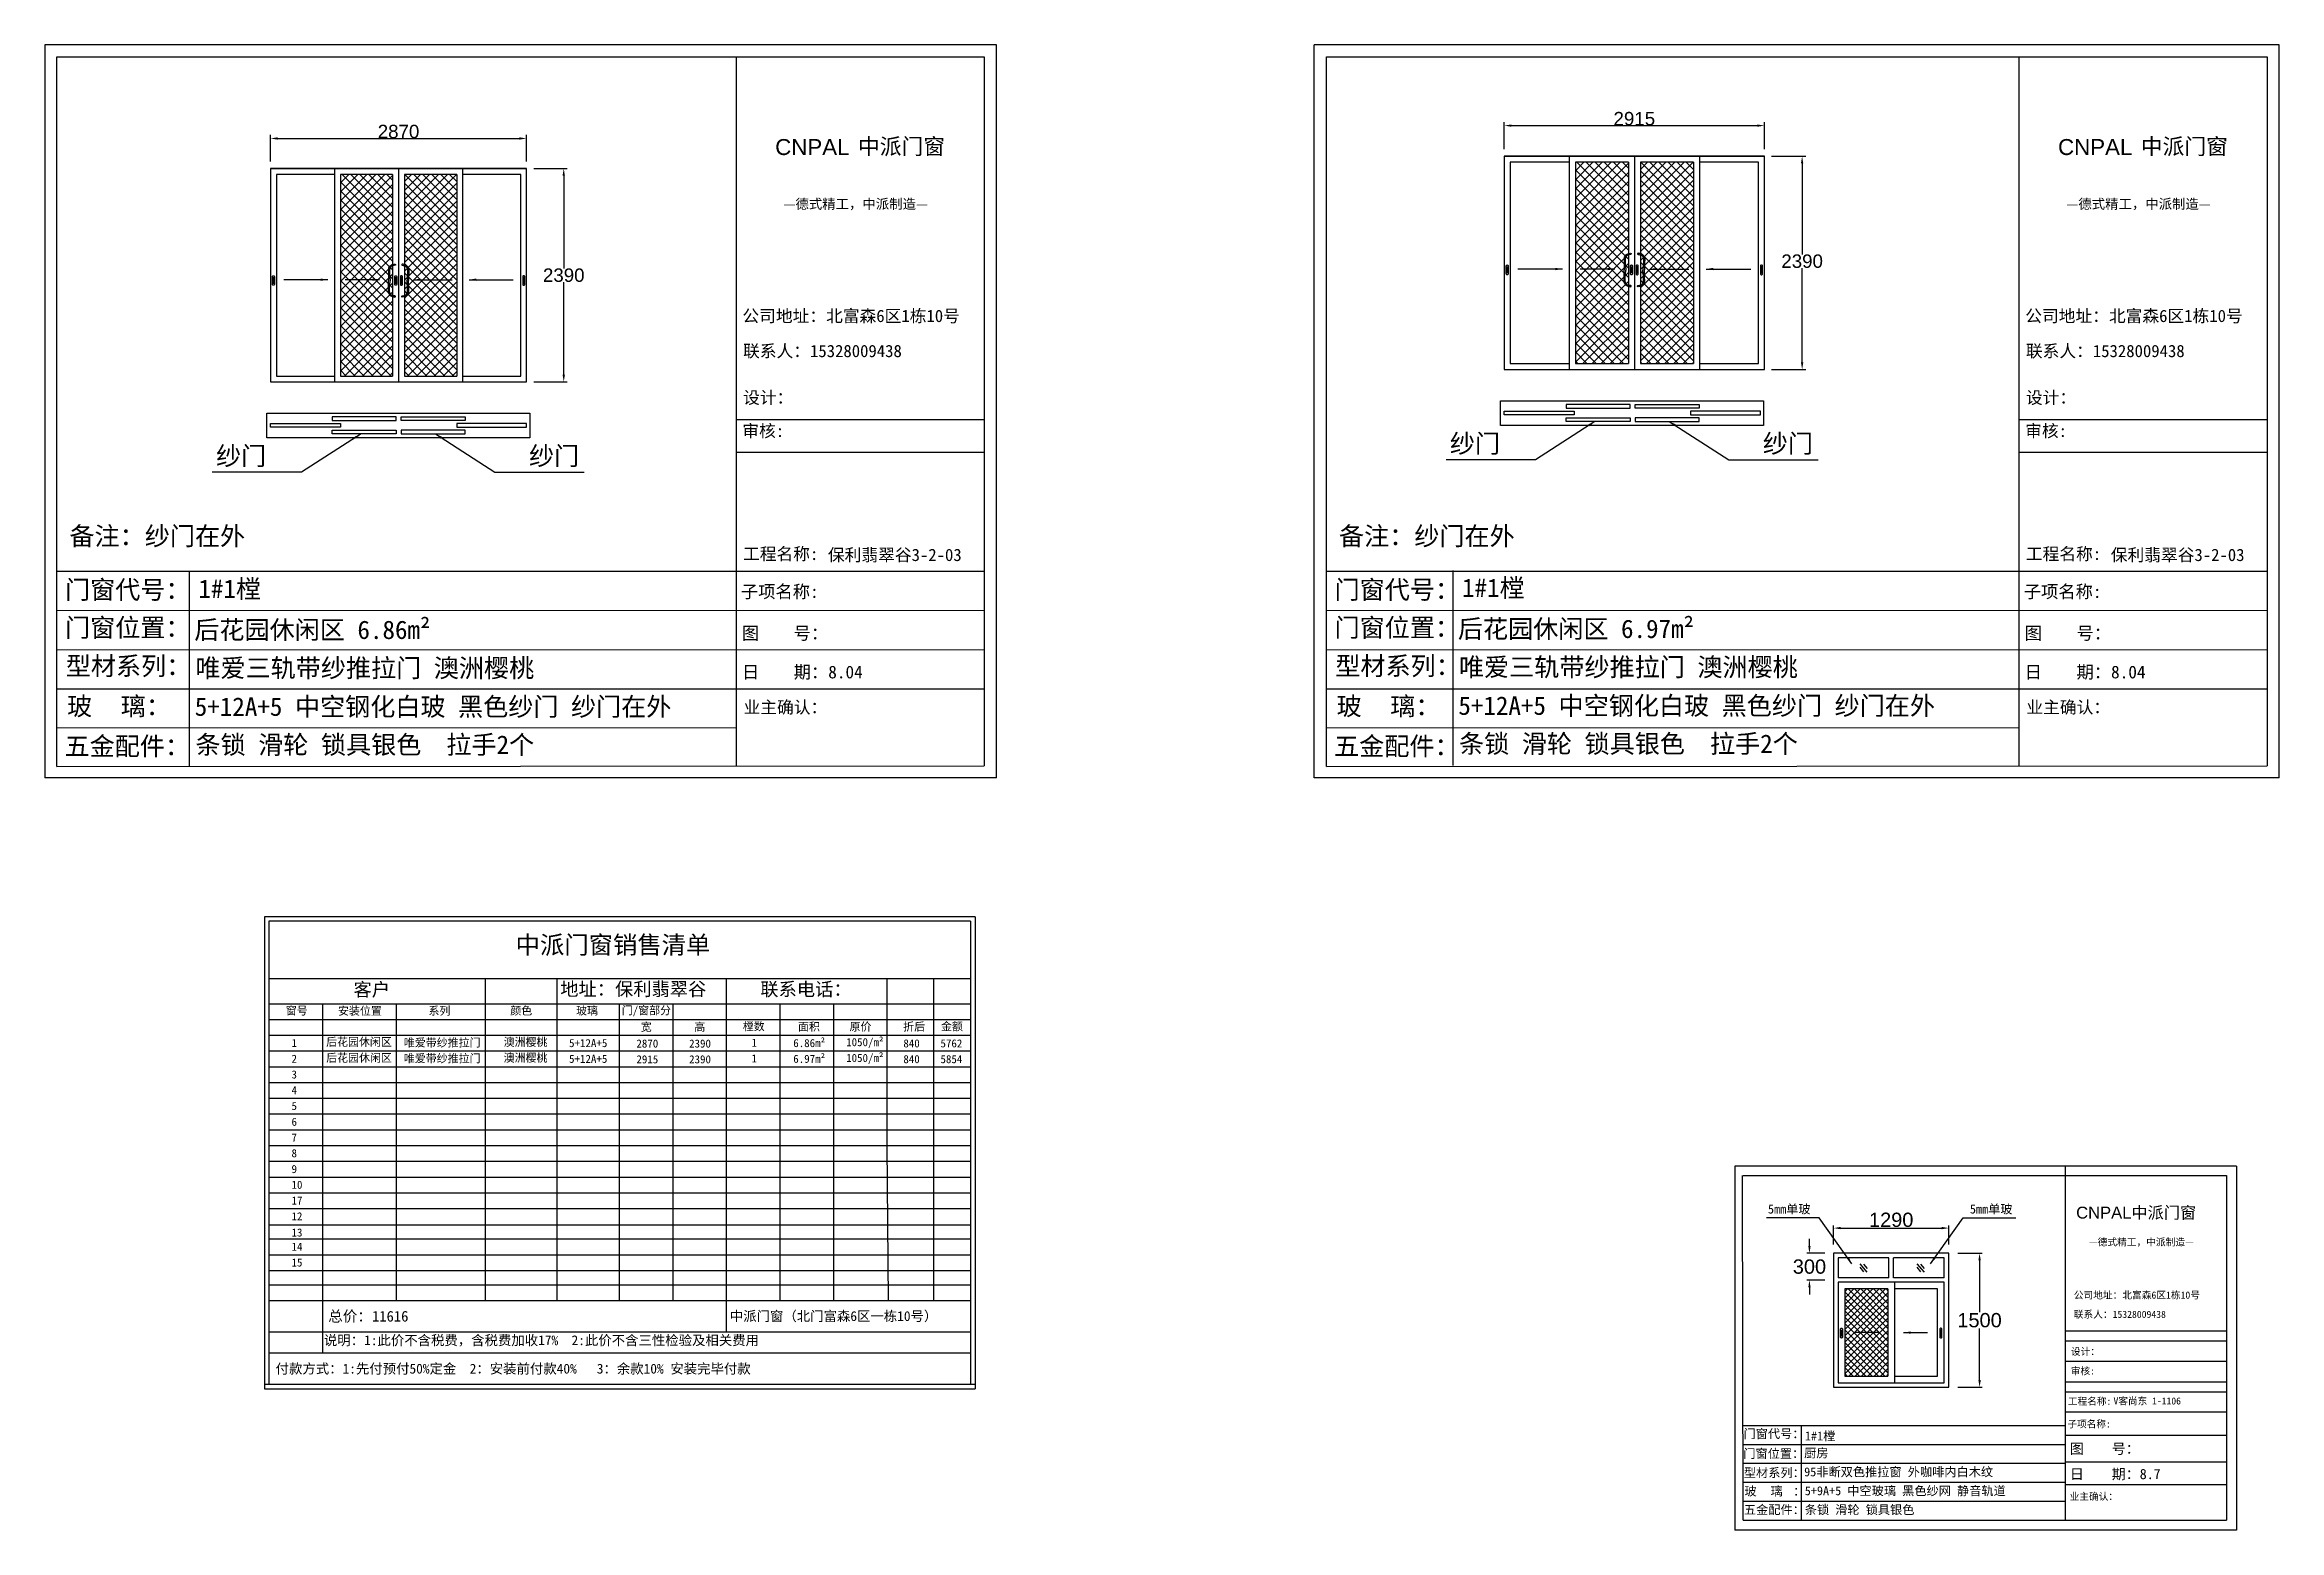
# Model space of a CAD drawing. Header units: inches. Extents: x -138455 to 599497, y -747149 to 13167.
# Drawn here: x 451508 to 476545, y -275438 to -258799 of the extents above; entities that cross this region are included whole.
import ezdxf

# ---------------------------------------------------------------- set-up
doc = ezdxf.new("R2010")
doc.units = ezdxf.units.IN
doc.header["$MEASUREMENT"] = 0
doc.header["$PDMODE"] = 35
doc.header["$PDSIZE"] = -3
doc.layers.add('0 @ 1', color=7, linetype='Continuous')
doc.styles.add('Annotative', font='arialbd.ttf')
doc.styles.add('MtXpl_', font='')
doc.styles.add('MtXpl__1', font='')
doc.styles.get("Standard").update_dxf_attribs({"font": 'arial.ttf'})
doc.styles.get('MtXpl_').set_extended_font_data('SimSun')
doc.styles.get('MtXpl__1').set_extended_font_data('SimSun', bold=True)
doc.dimstyles.get("Standard").update_dxf_attribs({"dimtxt": 80, "dimasz": 70, "dimexe": 40, "dimexo": 80, "dimgap": 0, "dimtad": 1, "dimtih": 1, "dimtoh": 1, "dimdec": 0, "dimzin": 0, "dimdsep": 46, "dimtxsty": 'Standard', "dimcen": 0.09, "dimadec": 0, "dimazin": 0, "dimtfac": 1, "dimtdec": 0, "dimtofl": 0, "dimtmove": 0, "dimatfit": 3, "dimfxl": 0, "dimtolj": 1, "dimtzin": 0, "dimarcsym": 0})
pattern_1 = [(45, (338187.57, -143299.034), (-50.232586, 50.232586), []), (135, (338187.57, -143299.034), (-50.232586, -50.232586), [])]
pattern_2 = [(45, (350194.75, -141327.475), (-51.020205, 51.020205), []), (135, (350194.75, -141327.475), (-51.020205, -51.020205), [])]

msp = doc.modelspace()

# ---------------------------------------------------------------- texts
for height, p in [(178.72, (459693, -260034.3)), (178.72, (474066.2, -260034.3)), (132.94, (474269.1, -271946))]:
    msp.add_text('CNPAL', height=height).set_placement(p)
for s, height, style, p in [('中派门窗', 178.72, 'MtXpl_', (460621, -260027)), ('中派门窗', 178.72, 'MtXpl_', (474994.1, -260027)), ('—德式精工，中派制造—', 109.979, 'MtXpl_', (459786.5, -260636.8)), ('—德式精工，中派制造—', 109.979, 'MtXpl_', (474159.7, -260636.8)), ('公司地址：北富森6区1栋10号', 137.473, 'MtXpl_', (459325.7, -261905)), ('公司地址：北富森6区1栋10号', 137.473, 'MtXpl_', (473698.8, -261905)), ('联系人：15328009438', 137.473, 'MtXpl_', (459333.2, -262298)), ('联系人：15328009438', 137.473, 'MtXpl_', (473706.3, -262298)), ('设计：', 137.47, 'MtXpl_', (459333.4, -262819.7)), ('设计：', 137.47, 'MtXpl_', (473706.5, -262819.7)), ('审核:', 137.47, 'MtXpl_', (459324.6, -263192.4)), ('审核:', 137.47, 'MtXpl_', (473697.7, -263192.4)), ('工程名称:', 137.47, 'MtXpl_', (459332.7, -264570.1)), ('保利翡翠谷3-2-03', 137.473, 'MtXpl_', (460283.8, -264581.9)), ('工程名称:', 137.47, 'MtXpl_', (473705.8, -264570)), ('保利翡翠谷3-2-03', 137.473, 'MtXpl_', (474656.9, -264581.8)), ('子项名称:', 142.06, 'MtXpl_', (459308.8, -264994.9)), ('子项名称:', 142.06, 'MtXpl_', (473681.9, -264994.8)), ('图    号：', 142.06, 'MtXpl_', (459319, -265460.8)), ('图    号：', 142.06, 'MtXpl_', (473692.1, -265460.7)), ('日    期：8.04', 142.058, 'MtXpl_', (459319.5, -265896)), ('日    期：8.04', 142.058, 'MtXpl_', (473692.6, -265895.8)), ('业主确认：', 137.47, 'MtXpl_', (459338.5, -266287.8)), ('业主确认：', 137.47, 'MtXpl_', (473711.7, -266287.7)), ('5mm单玻', 100.15, 'MtXpl__1', (470816.4, -271889.6)), ('5mm单玻', 100.15, 'MtXpl__1', (473078.8, -271889.6)), ('中派门窗', 132.94, 'MtXpl_', (474888.4, -271946)), ('—德式精工，中派制造—', 79.764, 'MtXpl_', (474413.2, -272248.7)), ('公司地址：北富森6区1栋10号', 79.764, 'MtXpl_', (474242.7, -272843.3)), ('联系人：15328009438', 79.764, 'MtXpl_', (474242.7, -273058.5)), ('设计：', 79.27, 'MtXpl_', (474210.7, -273475.2)), ('审核:', 79.27, 'MtXpl_', (474209.2, -273692.5)), ('工程名称:', 79.27, 'MtXpl_', (474176.9, -274031.9)), ('V客尚东 1-1106 ', 79.27, 'MtXpl_', (474687.6, -274028.5)), ('1#1樘', 100.15, 'MtXpl__1', (471229.9, -274431.7)), ('子项名称:', 79.27, 'MtXpl_', (474170.9, -274286.2)), ('厨房', 100.15, 'MtXpl__1', (471221.7, -274621.1)), ('图    号：', 114.86, 'MtXpl_', (474199.1, -274580.9)), ('95非断双色推拉窗 外咖啡内白木纹', 100.148, 'MtXpl__1', (471221.7, -274833)), ('日    期：8.7', 114.86, 'MtXpl_', (474199.1, -274864.5)), ('5+9A+5 中空玻璃 黑色纱网 静音轨道', 100.148, 'MtXpl__1', (471228.3, -275044.8)), ('条锁 滑轮 锁具银色 ', 100.148, 'MtXpl__1', (471228.3, -275256.7)), ('业主确认：', 79.27, 'MtXpl_', (474196.7, -275098.5))]:
    msp.add_text(s, height=height, dxfattribs=dict(style=style)).set_placement(p)
at = {"layer": '0 @ 1', "style": 'Annotative'}
for s, height, p in [('纱门', 206.21, (467251.9, -263368.6)), ('纱门', 206.21, (470758.2, -263368.6)), ('纱门', 206.21, (453428.3, -263507.4)), ('纱门', 206.21, (456934.6, -263507.4)), ('备注：纱门在外 ', 206.21, (451785.8, -264404.9)), ('备注：纱门在外 ', 206.21, (466009.9, -264404.8)), ('门窗代号：', 206.21, (451736, -265005.9)), ('门窗代号：', 206.21, (465960.2, -265005.7)), ('门窗位置：', 206.21, (451736, -265430.7)), ('门窗位置：', 206.21, (465960.2, -265430.5)), ('型材系列：', 206.21, (451744.7, -265859.8)), ('型材系列：', 206.21, (465968.8, -265859.7)), ('玻    璃：', 206.21, (451759.1, -266309.8)), ('玻    璃：', 206.21, (465983.2, -266309.7)), ('五金配件：', 206.21, (451730.9, -266758.1)), ('五金配件：', 206.21, (465955.1, -266758)), ('门窗代号：', 100.15, (470542.3, -274406.2)), ('门窗位置：', 100.15, (470540.1, -274627.9)), ('型材系列：', 100.15, (470546.4, -274842.2)), ('五金配件：', 100.15, (470546.6, -275256.3)), ('玻    璃   ：', 100.15, (470552.9, -275049.1))]:
    msp.add_text(s, height=height, dxfattribs=at).set_placement(p)
at = {"layer": '0 @ 1', "attachment_point": 1, "style": 'Annotative'}
for s, width, insert, char_height in [('{\\fSimSun|b1|i0|c134|p2;1#1樘}', 4396.385, (453230.5, -264789.3), 206.21), ('{\\fSimSun|b1|i0|c134|p2;1#1樘}', 4396.385, (467388.1, -264778.5), 206.21), ('{\\fSimSun|b1|i0|c134|p2;后花园休闲区 6.86m²   }', 4396.385, (453184.4, -265248.7), 206.21), ('{\\fSimSun|b1|i0|c134|p2;后花园休闲区 6.97m²   }', 4396.385, (467342, -265237.9), 206.21), ('{\\fSimSun|b1|i0|c134|p2;唯爱三轨带纱推拉门 澳洲樱桃}', 4396.385, (467353.9, -265666), 206.21), ('{\\fSimSun|b1|i0|c134|p2;唯爱三轨带纱推拉门 澳洲樱桃}', 4396.385, (453196.3, -265676.9), 206.21), ('{\\fSimSun|b1|i0|c134|p2;5+12A+5 中空钢化白玻 黑色纱门 纱门在外}', 5972.399, (453189.8, -266109.4), 206.21), ('{\\fSimSun|b1|i0|c134|p2;5+12A+5 中空钢化白玻 黑色纱门 纱门在外}', 5972.399, (467347.3, -266098.5), 206.21), ('{\\fSimSun|b1|i0|c134|p2;条锁 滑轮 锁具银色  拉手2个}', 5156.596, (453197.7, -266535.4), 206.21), ('{\\fSimSun|b1|i0|c134|p2;条锁 滑轮 锁具银色  拉手2个}', 5156.596, (467355.3, -266524.6), 206.21), ('{\\fSimSun|b1|i0|c134|p2;中派门窗销售清单}', 2802.276, (456784.8, -268780.6), 200), ('{\\fSimSun|b1|i0|c134|p2;客户}', 485.592, (454968.5, -269306.1), 150), ('{\\fSimSun|b1|i0|c134|p2;地址：保利翡翠谷}', 2494.688, (457284.8, -269300.2), 150), ('{\\fSimSun|b1|i0|c134|p2;联系电话：}', 1409.924, (459526.5, -269302), 150), ('{\\fSimSun|b1|i0|c134|p2;窗号}', 485.592, (454209.5, -269572.3), 90), ('{\\fSimSun|b1|i0|c134|p2;安装位置}', 706.927, (454794.4, -269575.5), 90), ('{\\fSimSun|b1|i0|c134|p2;系列}', 485.592, (455808.7, -269574.5), 90), ('{\\fSimSun|b1|i0|c134|p2;颜色}', 485.592, (456724.7, -269572.5), 90), ('{\\fSimSun|b1|i0|c134|p2;玻璃}', 485.592, (457462.1, -269572.5), 90), ('{\\fSimSun|b1|i0|c134|p2;门/窗部分}', 603.897, (457974, -269569.6), 90), ('{\\fSimSun|b1|i0|c134|p2;宽}', 603.897, (458186.9, -269755.2), 90), ('{\\fSimSun|b1|i0|c134|p2;高}', 603.897, (458786.9, -269755.2), 90), ('{\\fSimSun|b1|i0|c134|p2;樘数}', 603.897, (459330.2, -269748.2), 90), ('{\\fSimSun|b1|i0|c134|p2;面积}', 603.897, (459948.7, -269752), 90), ('{\\fSimSun|b1|i0|c134|p2;原价}', 603.897, (460526.4, -269752), 90), ('{\\fSimSun|b1|i0|c134|p2;折后}', 603.897, (461126.4, -269752), 90), ('{\\fSimSun|b1|i0|c134|p2;金额}', 603.897, (461551.1, -269749.2), 90), ('{\\fSimSun|b1|i0|c134|p2;2}', 485.592, (454273.9, -270111), 90), ('{\\fSimSun|b1|i0|c134|p2;1}', 485.592, (454273.9, -269934.5), 90), ('{\\fSimSun|b1|i0|c134|p2;后花园休闲区}', 921.091, (454661.6, -269922.8), 90), ('{\\fSimSun|b1|i0|c134|p2;后花园休闲区}', 921.091, (454662.1, -270101.8), 90), ('{\\fSimSun|b1|i0|c134|p2;唯爱带纱推拉门}', 921.091, (455532.3, -269930.7), 90), ('{\\fSimSun|b1|i0|c134|p2;唯爱带纱推拉门}', 921.091, (455532.3, -270107.2), 90), ('{\\fSimSun|b1|i0|c134|p2;澳洲樱桃}', 840.838, (456650.4, -269923.8), 90), ('{\\fSimSun|b1|i0|c134|p2;澳洲樱桃}', 840.838, (456650.4, -270100.3), 90), ('{\\fSimSun|b1|i0|c134|p2;5+12A+5}', 753.781, (457383.7, -269935.7), 90), ('{\\fSimSun|b1|i0|c134|p2;5+12A+5}', 753.781, (457383.7, -270112.1), 90), ('{\\fSimSun|b1|i0|c134|p2;2870}', 753.781, (458138.1, -269940.9), 90), ('{\\fSimSun|b1|i0|c134|p2;2915}', 753.781, (458138.1, -270117.4), 90), ('{\\fSimSun|b1|i0|c134|p2;2390}', 753.781, (458728.5, -269941.1), 90), ('{\\fSimSun|b1|i0|c134|p2;2390}', 753.781, (458728.5, -270117.6), 90), ('{\\fSimSun|b1|i0|c134|p2;1}', 753.781, (459427.7, -269931.1), 90), ('{\\fSimSun|b1|i0|c134|p2;1}', 753.781, (459427.7, -270107.5), 90), ('{\\fSimSun|b1|i0|c134|p2;6.86m²}', 753.781, (459895.6, -269935.7), 90), ('{\\fSimSun|b1|i0|c134|p2;6.97m²}', 753.781, (459895.6, -270112.2), 90), ('{\\fSimSun|b1|i0|c134|p2;1050/m²}', 753.781, (460488.2, -269925.5), 90), ('{\\fSimSun|b1|i0|c134|p2;1050/m²}', 753.781, (460488.2, -270102), 90), ('{\\fSimSun|b1|i0|c134|p2;840}', 753.781, (461129, -269939.1), 90), ('{\\fSimSun|b1|i0|c134|p2;840}', 753.781, (461129, -270115.6), 90), ('{\\fSimSun|b1|i0|c134|p2;5762}', 753.781, (461545, -269939.1), 90), ('{\\fSimSun|b1|i0|c134|p2;5854}', 753.781, (461545, -270115.6), 90), ('{\\fSimSun|b1|i0|c134|p2;3}', 485.592, (454273.9, -270287.5), 90), ('{\\fSimSun|b1|i0|c134|p2;4}', 485.592, (454273.9, -270464), 90), ('{\\fSimSun|b1|i0|c134|p2;5}', 485.592, (454273.9, -270640.4), 90), ('{\\fSimSun|b1|i0|c134|p2;6}', 485.592, (454273.9, -270816.9), 90), ('{\\fSimSun|b1|i0|c134|p2;7}', 485.592, (454273.9, -270993.4), 90), ('{\\fSimSun|b1|i0|c134|p2;8}', 485.592, (454273.9, -271169.8), 90), ('{\\fSimSun|b1|i0|c134|p2;9}', 485.592, (454273.9, -271346.3), 90), ('{\\fSimSun|b1|i0|c134|p2;10}', 485.592, (454273.9, -271522.8), 90), ('{\\fSimSun|b1|i0|c134|p2;17}', 485.592, (454273.9, -271699.3), 90), ('{\\fSimSun|b1|i0|c134|p2;12}', 485.592, (454273.9, -271875.7), 90), ('{\\fSimSun|b1|i0|c134|p2;13}', 485.592, (454273.9, -272057.5), 90), ('{\\fSimSun|b1|i0|c134|p2;14}', 485.592, (454273.9, -272216.6), 90), ('{\\fSimSun|b1|i0|c134|p2;15}', 485.592, (454273.9, -272393.1), 90), ('{\\fSimSun|b1|i0|c134|p2;总价：11616}', 2423.77, (454684.6, -272979.9), 120), ('{\\fSimSun|b1|i0|c134|p2;中派门窗（北门富森6区一栋10号）}', 2734.804, (459184.9, -272983.6), 110), ('{\\fSimSun|b1|i0|c134|p2;说明：1:此价不含税费，含税费加收17%  2:此价不含三性检验及相关费用}', 6113.097, (454637.1, -273254), 110), ('{\\fSimSun|b1|i0|c134|p2;付款方式：1:先付预付50%定金  2：安装前付款40%   3：余款10% 安装完毕付款}', 6510.182, (454095.8, -273572.1), 110)]:
    msp.add_mtext_dynamic_manual_height_columns(s, width=width, gutter_width=903.5, heights=[0], dxfattribs=dict(at, insert=insert, char_height=char_height))

# ---------------------------------------------------------------- blocks, each defined once
blk = doc.blocks.new('*D1092')
at = {"color": 0, "lineweight": -2, "transparency": 16777216}
for p, q in [((471552, -272235), (471552, -272023)), ((471632, -272053), (472762, -272053)), ((472842, -272235), (472842, -272023))]:
    blk.add_line(p, q, dxfattribs=at)
at = {"color": 0, "transparency": 16777216}
for points in [[(471632, -272039), (471632, -272066), (471552, -272053)], [(472762, -272039), (472762, -272066), (472842, -272053)]]:
    blk.add_solid(points, dxfattribs=at)
at = {"layer": 'Defpoints', "color": 0, "transparency": 16777216}
for p in [(472842, -272053), (471552, -272335), (472842, -272335)]:
    blk.add_point(p, dxfattribs=at)
at = {"color": 0, "transparency": 16777216, "insert": (472197, -271961), "char_height": 160, "attachment_point": 5}
blk.add_mtext('\\A1;1290', dxfattribs=at)
blk = doc.blocks.new('*D1093')
at = {"color": 0, "lineweight": -2, "transparency": 16777216}
for p, q in [((472942, -272335), (473217, -272335)), ((473187, -272415), (473187, -272993)), ((473187, -273755), (473187, -273176)), ((472942, -273835), (473217, -273835))]:
    blk.add_line(p, q, dxfattribs=at)
at = {"color": 0, "transparency": 16777216}
for points in [[(473174, -272415), (473201, -272415), (473187, -272335)], [(473174, -273755), (473201, -273755), (473187, -273835)]]:
    blk.add_solid(points, dxfattribs=at)
at = {"layer": 'Defpoints', "color": 0, "transparency": 16777216}
for p in [(472842, -272335), (472842, -273835), (473187, -273835)]:
    blk.add_point(p, dxfattribs=at)
at = {"color": 0, "transparency": 16777216, "insert": (473187, -273085), "char_height": 160, "attachment_point": 5}
blk.add_mtext('\\A1;1500', dxfattribs=at)
blk = doc.blocks.new('*D1094')
at = {"color": 0, "lineweight": -2, "transparency": 16777216}
for p, q in [((471452, -272335), (471251, -272335)), ((471281, -272255), (471281, -272175)), ((471452, -272635), (471251, -272635)), ((471281, -272715), (471281, -272795))]:
    blk.add_line(p, q, dxfattribs=at)
at = {"color": 0, "transparency": 16777216}
for points in [[(471268, -272255), (471294, -272255), (471281, -272335)], [(471268, -272715), (471294, -272715), (471281, -272635)]]:
    blk.add_solid(points, dxfattribs=at)
at = {"layer": 'Defpoints', "color": 0, "transparency": 16777216}
for p in [(471552, -272335), (471281, -272635), (471552, -272635)]:
    blk.add_point(p, dxfattribs=at)
at = {"color": 0, "transparency": 16777216, "insert": (471281, -272485), "char_height": 160, "attachment_point": 5}
blk.add_mtext('\\A1;300', dxfattribs=at)
blk = doc.blocks.new('123as')
at = {"color": 0}
for p, q in [((90189, 51387), (90252, 51462)), ((90194, 51330), (90312, 51470)), ((90251, 51335), (90314, 51410))]:
    blk.add_line(p, q, dxfattribs=at)
blk = doc.blocks.new('123z')
at = {"color": 0}
for points in [[(94078, 52755), (94078, 52755, 0.414214), (94088, 52765), (94088, 52845, 0.414214), (94078, 52855), (94078, 52855, 0.414214), (94068, 52845), (94068, 52765, 0.414214)], [(94078, 52775), (94078, 52775, 0.414214), (94083, 52780), (94083, 52830, 0.414214), (94078, 52835), (94078, 52835, 0.414214), (94073, 52830), (94073, 52780, 0.414214)]]:
    blk.add_lwpolyline(points, format="xyb", close=True, dxfattribs=at)
blk = doc.blocks.new('*D1088')
at = {"color": 0, "lineweight": -2, "transparency": 16777216}
for p, q in [((454038, -260106), (454038, -259809)), ((454118, -259849), (456828, -259849)), ((456908, -260106), (456908, -259809))]:
    blk.add_line(p, q, dxfattribs=at)
at = {"color": 0, "transparency": 16777216}
for points in [[(454118, -259836), (454118, -259862), (454038, -259849)], [(456828, -259836), (456828, -259862), (456908, -259849)]]:
    blk.add_solid(points, dxfattribs=at)
at = {"layer": 'Defpoints', "color": 0, "transparency": 16777216}
for p in [(456908, -259849), (454038, -260186), (456908, -260186)]:
    blk.add_point(p, dxfattribs=at)
at = {"color": 0, "transparency": 16777216, "insert": (455473, -259772), "char_height": 150, "attachment_point": 5}
blk.add_mtext('\\A1;2870', dxfattribs=at)
blk = doc.blocks.new('*D1089')
at = {"color": 0, "lineweight": -2, "transparency": 16777216}
for p, q in [((456988, -260186), (457364, -260186)), ((457324, -260266), (457324, -261305)), ((457324, -262496), (457324, -261458)), ((456988, -262576), (457364, -262576))]:
    blk.add_line(p, q, dxfattribs=at)
at = {"color": 0, "transparency": 16777216}
for points in [[(457311, -260266), (457337, -260266), (457324, -260186)], [(457311, -262496), (457337, -262496), (457324, -262576)]]:
    blk.add_solid(points, dxfattribs=at)
at = {"layer": 'Defpoints', "color": 0, "transparency": 16777216}
for p in [(456908, -260186), (456908, -262576), (457324, -262576)]:
    blk.add_point(p, dxfattribs=at)
at = {"color": 0, "transparency": 16777216, "insert": (457324, -261381), "char_height": 150, "attachment_point": 5}
blk.add_mtext('\\A1;2390', dxfattribs=at)
blk = doc.blocks.new('123hhh')
for centre, radius, start, end in [((280724, -83285), 15, 176.76219, 183.23781), ((280706.3, -83231.5), 10, 16.45017, 30.15144), ((280706.3, -83338.5), 10, 329.84856, 343.54983)]:
    blk.add_arc(centre, radius, start, end)
for points, knots in [([(280691.5, -83211), (280688.9, -83210.6), (280685.3, -83210.1), (280685, -83215), (280689.9, -83216.5), (280695.6, -83216.9), (280703.8, -83219.4), (280710.5, -83226.2), (280712.5, -83239.1), (280711.7, -83253.6), (280710.7, -83267.6), (280709.5, -83277.4), (280709.2, -83282.1), (280709.1, -83284.2)], [0, 0, 0, 0, 6.082763, 8.582763, 11.318747, 19.461781, 26.725965, 36.438119, 46.233865, 64.642794, 80.276332, 88.205882, 94.390611, 94.390611, 94.390611, 94.390611]), ([(280691.5, -83359), (280688.9, -83359.4), (280685.3, -83359.9), (280685, -83355), (280689.9, -83353.5), (280695.6, -83353.1), (280703.8, -83350.6), (280710.5, -83343.8), (280712.5, -83330.9), (280711.7, -83316.4), (280710.7, -83302.4), (280709.5, -83292.6), (280709.2, -83287.9), (280709.1, -83285.8)], [0, 0, 0, 0, 6.082763, 8.582763, 11.318747, 19.461781, 26.725965, 36.438119, 46.233865, 64.642794, 80.276332, 88.205882, 94.390611, 94.390611, 94.390611, 94.390611]), ([(280714.9, -83226.5), (280712.4, -83222.1), (280706.8, -83213.8), (280697, -83212), (280691.5, -83211)], [0.93741, 0.93741, 0.93741, 0.93741, 13.606526, 29.417915, 29.417915, 29.417915, 29.417915]), ([(280715.8, -83228.7), (280716.2, -83230), (280717.4, -83234.2), (280716.8, -83248.6), (280716.7, -83266), (280716.7, -83280.5), (280716.7, -83285)], [1.197256, 1.197256, 1.197256, 1.197256, 5.358743, 14.155697, 44.084834, 57.684594, 57.684594, 57.684594, 57.684594]), ([(280715.8, -83341.3), (280716.2, -83340), (280717.4, -83335.8), (280716.8, -83321.4), (280716.7, -83304), (280716.7, -83289.5), (280716.7, -83285)], [1.197256, 1.197256, 1.197256, 1.197256, 5.358743, 14.155697, 44.084834, 57.684594, 57.684594, 57.684594, 57.684594]), ([(280714.9, -83343.5), (280712.4, -83347.9), (280706.8, -83356.2), (280697, -83358), (280691.5, -83359)], [0.93741, 0.93741, 0.93741, 0.93741, 13.606526, 29.417915, 29.417915, 29.417915, 29.417915])]:
    blk.add_open_spline(points, degree=3, knots=knots)
blk = doc.blocks.new('*D1090')
at = {"color": 0, "lineweight": -2, "transparency": 16777216}
for p, q in [((467862, -259968), (467862, -259665)), ((467942, -259705), (470697, -259705)), ((470777, -259968), (470777, -259665))]:
    blk.add_line(p, q, dxfattribs=at)
at = {"color": 0, "transparency": 16777216}
for points in [[(467942, -259692), (467942, -259718), (467862, -259705)], [(470697, -259692), (470697, -259718), (470777, -259705)]]:
    blk.add_solid(points, dxfattribs=at)
at = {"layer": 'Defpoints', "color": 0, "transparency": 16777216}
for p in [(470777, -259705), (467862, -260048), (470777, -260048)]:
    blk.add_point(p, dxfattribs=at)
at = {"color": 0, "transparency": 16777216, "insert": (469319, -259628), "char_height": 150, "attachment_point": 5}
blk.add_mtext('\\A1;2915', dxfattribs=at)
blk = doc.blocks.new('*D1091')
at = {"color": 0, "lineweight": -2, "transparency": 16777216}
for p, q in [((470857, -260048), (471239, -260048)), ((471199, -260128), (471199, -261147)), ((471199, -262358), (471199, -261300)), ((470857, -262438), (471239, -262438))]:
    blk.add_line(p, q, dxfattribs=at)
at = {"color": 0, "transparency": 16777216}
for points in [[(471186, -260128), (471212, -260128), (471199, -260048)], [(471186, -262358), (471212, -262358), (471199, -262438)]]:
    blk.add_solid(points, dxfattribs=at)
at = {"layer": 'Defpoints', "color": 0, "transparency": 16777216}
for p in [(470777, -260048), (470777, -262438), (471199, -262438)]:
    blk.add_point(p, dxfattribs=at)
at = {"color": 0, "transparency": 16777216, "insert": (471199, -261224), "char_height": 150, "attachment_point": 5}
blk.add_mtext('\\A1;2390', dxfattribs=at)

# ---------------------------------------------------------------- dimensions: what is measured, and where the dimension line sits
for base, p1, p2, picture, middle in [((470776.9, -259705), (467861.9, -260047.5), (470776.9, -260047.5), '*D1090', (469319.4, -259705)), ((456908.3, -259849.1), (454038.3, -260186.4), (456908.3, -260186.4), '*D1088', (455473.3, -259849.1))]:
    dim = msp.add_linear_dim(base=base, p1=p1, p2=p2, dimstyle='Standard', override={"dimtxt": 150, "dimasz": 80})
    dim.commit()
    dim.dimension.update_dxf_attribs({"geometry": picture, "text_midpoint": middle, "dimtype": 160})
for base, p1, p2, picture, middle in [((471199, -262437.5), (470776.9, -260047.5), (470776.9, -262437.5), '*D1091', (471199, -261223.8)), ((457323.8, -262576.4), (456908.3, -260186.4), (456908.3, -262576.4), '*D1089', (457323.8, -261381.4))]:
    dim = msp.add_linear_dim(base=base, p1=p1, p2=p2, angle=90, dimstyle='Standard', override={"dimtxt": 150, "dimasz": 80})
    dim.commit()
    dim.dimension.update_dxf_attribs({"geometry": picture, "text_midpoint": middle, "dimtype": 160})
dim = msp.add_linear_dim(base=(472841.6, -272052.8), p1=(471551.6, -272334.6), p2=(472841.6, -272334.6), dimstyle='Standard', override={"dimtxt": 160, "dimasz": 80, "dimexe": 30, "dimexo": 100, "dimgap": 10})
dim.commit()
dim.dimension.update_dxf_attribs({"geometry": '*D1092', "text_midpoint": (472196.6, -271961.1)})
for base, p1, p2, picture, middle in [((471281.2, -272634.6), (471551.6, -272334.6), (471551.6, -272634.6), '*D1094', (471281.2, -272484.6)), ((473187.3, -273834.6), (472841.6, -272334.6), (472841.6, -273834.6), '*D1093', (473187.3, -273084.6))]:
    dim = msp.add_linear_dim(base=base, p1=p1, p2=p2, angle=90, dimstyle='Standard', override={"dimtxt": 160, "dimasz": 80, "dimexe": 30, "dimexo": 100, "dimgap": 10})
    dim.commit()
    dim.dimension.update_dxf_attribs({"geometry": picture, "text_midpoint": middle})

# ---------------------------------------------------------------- hatches: boundary and pattern name
h = msp.add_hatch()
h.set_pattern_fill('ANSI37', color=256, scale=577.227723)
h.set_pattern_definition(pattern_2)
h.paths.add_polyline_path([(469252.1, -260114.9), (469252.1, -262370.2), (468658, -262370.2), (468658, -260114.9)])
h = msp.add_hatch()
h.set_pattern_fill('ANSI37', color=256, scale=577.227723)
h.set_pattern_definition(pattern_2)
h.paths.add_polyline_path([(469386.7, -260114.9), (469386.7, -262370.2), (469980.8, -262370.2), (469980.8, -260114.9)])
h = msp.add_hatch()
h.set_pattern_fill('ANSI37', color=256, scale=568.316832)
h.set_pattern_definition(pattern_1)
h.paths.add_polyline_path([(455406.9, -260252.7), (455406.9, -262510.1), (454822.1, -262510.1), (454822.1, -260252.7)])
h = msp.add_hatch()
h.set_pattern_fill('ANSI37', color=256, scale=568.316832)
h.set_pattern_definition(pattern_1)
h.paths.add_polyline_path([(455539.6, -260252.7), (455539.6, -262510.1), (456124.4, -262510.1), (456124.4, -260252.7)])
h = msp.add_hatch()
h.set_pattern_fill('ANSI37', color=256, scale=400)
h.paths.add_polyline_path([(472159.1, -272734.6), (471676.6, -272734.6), (471676.6, -273709.6), (472159.1, -273709.6)])

# ---------------------------------------------------------------- linework, layer by layer
for p, q in [((451508.5, -258798.9), (451508.5, -267011.5)), ((462172.2, -258798.9), (451508.5, -258798.9)), ((462172.2, -267011.5), (462172.2, -258798.9)), ((476545.4, -258798.9), (465732.5, -258798.9)), ((465732.5, -267011.4), (465732.5, -258798.9)), ((476545.4, -267011.4), (476545.4, -258798.9)), ((451645.9, -266881.8), (451646, -258935.9)), ((451646, -258935.9), (462035.3, -258935.9)), ((459254.1, -258935.9), (459254, -266874.6)), ((462035.3, -258935.9), (462035.2, -266874.2)), ((465870, -266881.7), (465870.1, -258935.9)), ((465870.1, -258935.9), (476408.5, -258935.9)), ((473627.3, -258935.9), (473627.2, -266874.5)), ((476408.5, -258935.9), (476408.4, -266874)), ((467861.9, -260047.5), (470776.9, -260047.5)), ((468590.7, -260114.9), (467929.2, -260114.9)), ((467929.2, -260114.9), (467929.2, -262370.2)), ((468590.7, -260047.5), (468590.7, -262437.5)), ((469252.1, -260114.9), (468658, -260114.9)), ((468658, -260114.9), (468658, -262370.2)), ((469252.1, -260114.9), (469252.1, -262370.2)), ((469319.4, -260047.5), (469319.4, -262437.5)), ((469980.8, -260114.9), (469386.7, -260114.9)), ((469386.7, -260114.9), (469386.7, -262370.2)), ((469980.8, -260114.9), (469980.8, -262370.2)), ((470048.2, -260047.5), (470048.2, -262437.5)), ((470709.6, -260114.9), (470048.2, -260114.9)), ((470709.6, -262370.2), (470709.6, -260114.9)), ((454038.3, -260186.4), (456908.3, -260186.4)), ((454755.8, -260252.7), (454104.6, -260252.7)), ((454104.6, -260252.7), (454104.6, -262510.1)), ((454755.8, -260186.4), (454755.8, -262576.4)), ((455406.9, -260252.7), (454822.1, -260252.7)), ((454822.1, -260252.7), (454822.1, -262510.1)), ((455406.9, -260252.7), (455406.9, -262510.1)), ((455473.3, -260186.4), (455473.3, -262576.4)), ((456124.4, -260252.7), (455539.6, -260252.7)), ((455539.6, -260252.7), (455539.6, -262510.1)), ((456124.4, -260252.7), (456124.4, -262510.1)), ((456190.8, -260186.4), (456190.8, -262576.4)), ((456841.9, -260252.7), (456190.8, -260252.7)), ((456841.9, -262510.1), (456841.9, -260252.7)), ((467929.2, -262370.2), (468590.7, -262370.2)), ((468658, -262370.2), (469252.1, -262370.2)), ((469386.7, -262370.2), (469980.8, -262370.2)), ((470048.2, -262370.2), (470709.6, -262370.2)), ((454104.6, -262510.1), (454755.8, -262510.1)), ((454822.1, -262510.1), (455406.9, -262510.1)), ((455539.6, -262510.1), (456124.4, -262510.1)), ((456190.8, -262510.1), (456841.9, -262510.1)), ((459254.1, -262995.6), (462035.3, -262995.6)), ((473627.3, -262995.6), (476408.5, -262995.6)), ((459254.1, -263363.9), (462035.3, -263363.9)), ((473627.3, -263363.9), (476408.5, -263363.9)), ((451644.5, -264697), (462035.2, -264697)), ((453127.8, -264697), (453128.4, -266882.8)), ((465868.6, -264696.8), (476408.4, -264696.8)), ((467285.3, -264686.1), (467286, -266871.9)), ((451644.7, -265135.8), (462035.2, -265132.8)), ((465868.9, -265135.7), (476408.4, -265132.7)), ((451645, -265574.8), (462035.2, -265571.8)), ((465869.2, -265574.6), (476408.4, -265571.6)), ((451645.3, -266014), (462035.2, -266014)), ((465869.4, -266013.9), (476408.4, -266013.9)), ((451645.6, -266449.6), (459254, -266445.7)), ((465869.7, -266449.5), (473627.2, -266445.6)), ((451645.9, -266881.8), (462035.2, -266874.2)), ((465870, -266881.7), (476408.4, -266874)), ((462172.2, -267011.5), (451508.5, -267011.5)), ((476545.4, -267011.4), (465732.5, -267011.4)), ((461932.2, -268566.3), (453970.8, -268566.3)), ((453970.8, -268566.3), (453970.8, -273852.5)), ((461882.2, -268616.3), (454020.8, -268616.3)), ((454020.8, -268616.3), (454020.8, -273802.5)), ((461882.2, -268616.3), (461882.2, -273802.5)), ((461932.2, -268566.3), (461932.2, -273852.5)), ((461882.2, -269260.5), (454020.8, -269260.5)), ((456445.3, -269260.5), (456445.3, -271127.9)), ((457245.3, -269260.5), (457245.3, -271657.3)), ((459145.3, -269260.5), (459145.3, -273216.2)), ((460945.3, -269260.5), (460945.3, -271127.9)), ((461466.2, -269260.5), (461466.2, -272863.3)), ((454020.8, -269539.7), (461882.2, -269539.7)), ((454620.8, -269539.7), (454620.8, -271127.9)), ((455445.3, -269539.7), (455445.3, -271127.9)), ((457945.3, -269539.7), (457945.3, -271657.3)), ((458545.3, -269539.7), (458545.3, -272863.3)), ((459745.3, -269539.7), (459745.3, -272863.3)), ((460345.3, -269539.7), (460345.3, -271127.9)), ((454020.8, -269716.1), (461882.2, -269716.1)), ((454020.8, -269892.6), (461882.2, -269892.6)), ((454020.8, -270069.1), (461882.2, -270069.1)), ((454020.8, -270245.6), (461882.2, -270245.6)), ((454020.8, -270422), (461882.2, -270422)), ((454020.8, -270598.5), (461882.2, -270598.5)), ((454020.8, -270775), (461882.2, -270775)), ((454020.8, -270951.4), (461882.2, -270951.4)), ((454020.8, -271127.9), (461882.2, -271127.9)), ((454620.8, -271127.9), (454620.8, -271833.8)), ((455445.3, -271127.9), (455445.3, -271657.3)), ((456445.3, -271127.9), (456445.3, -271657.3)), ((460345.3, -271127.9), (460345.3, -272863.3)), ((460945.3, -271127.9), (460960.4, -272863.3)), ((454020.8, -271304.4), (461882.2, -271304.4)), ((470444, -271357.9), (470444, -275437.5)), ((476066.1, -271357.9), (470444, -271357.9)), ((474146.4, -271354.4), (474146.4, -275322.7)), ((476066.1, -271357.9), (476066.1, -275437.5)), ((454020.8, -271480.9), (461882.2, -271480.9)), ((470538.8, -275322.7), (470530.5, -271465.2)), ((470538.4, -271465.2), (475955.3, -271465.2)), ((475955.3, -271465.2), (475955.3, -275322.7)), ((454020.8, -271657.3), (461882.2, -271657.3)), ((454020.8, -271833.8), (461882.2, -271833.8)), ((454620.8, -271833.8), (454620.8, -273450.5)), ((455445.3, -271657.3), (455445.3, -272863.3)), ((456445.3, -271657.3), (456445.3, -272863.3)), ((457245.3, -271657.3), (457245.3, -272863.3)), ((457945.3, -271657.3), (457945.3, -272863.3)), ((454020.8, -272015.6), (461882.2, -272015.6)), ((454020.8, -272174.7), (461882.2, -272174.7)), ((454020.8, -272351.2), (461882.2, -272351.2)), ((472841.6, -272334.6), (471551.6, -272334.6)), ((471551.6, -272334.6), (471551.6, -273834.6)), ((472171.6, -272609.6), (472171.6, -272384.6)), ((472221.6, -272609.6), (472221.6, -272384.6)), ((472841.6, -273834.6), (472841.6, -272334.6)), ((454020.8, -272527.7), (461882.2, -272527.7)), ((454020.8, -272527.7), (461882.2, -272527.7)), ((472171.6, -272609.6), (471601.6, -272609.6)), ((472791.6, -272609.6), (472221.6, -272609.6)), ((454020.8, -272686.8), (461882.2, -272686.8)), ((454020.8, -272863.3), (461882.2, -272863.3)), ((472791.6, -272659.6), (471601.6, -272659.6)), ((472159.1, -272734.6), (472159.1, -273709.6)), ((472234.1, -272659.6), (472234.1, -273784.6)), ((455445.3, -273038.9), (455445.3, -273039.7)), ((454020.8, -273216.2), (461882.2, -273216.2)), ((474146.4, -273203.2), (475955.3, -273203.2)), ((474146.4, -273314), (475955.3, -273314)), ((454020.8, -273450.5), (461882.2, -273450.5)), ((474146.4, -273542.5), (475955.3, -273542.5)), ((453970.8, -273802.5), (461932.2, -273802.5)), ((453970.8, -273852.5), (461932.2, -273852.5)), ((471551.6, -273834.6), (472841.6, -273834.6)), ((474146.4, -273776.3), (475955.3, -273776.3)), ((474146.4, -273887.1), (475955.3, -273887.1)), ((474146.4, -274111.2), (475955.3, -274111.2)), ((470538.4, -274263.5), (474146.4, -274263.5)), ((471187.5, -274263.5), (471187.5, -275322.7)), ((474146.4, -274373.8), (475955.3, -274373.8)), ((470538.4, -274475.3), (474146.4, -274475.3)), ((470538.4, -274687.2), (474146.4, -274687.2)), ((470538.4, -274899), (474146.4, -274899)), ((474146.4, -274671.9), (475955.3, -274671.9)), ((470538.4, -275110.9), (474146.4, -275110.9)), ((474146.4, -274923.2), (475955.3, -274923.2)), ((470538.8, -275322.7), (475955.3, -275322.7)), ((476066.1, -275437.5), (470444, -275437.5)), ((471187.5, -275434), (471187.5, -275437.5))]:
    msp.add_line(p, q)
for points in [[(467861.9, -262437.5), (470776.9, -262437.5), (470776.9, -260047.5), (467861.9, -260047.5)], [(454038.3, -262576.4), (456908.3, -262576.4), (456908.3, -260186.4), (454038.3, -260186.4)], [(467819.9, -262787.7), (470766.7, -262787.7), (470766.7, -263062.9), (467819.9, -263062.9)], [(453996.2, -262926.6), (456943.1, -262926.6), (456943.1, -263201.7), (453996.2, -263201.7)], [(454038.3, -263042.9), (454822.1, -263042.9), (454822.1, -263082.9), (454038.3, -263082.9)], [(456908.3, -263042.9), (456124.4, -263042.9), (456124.4, -263082.9), (456908.3, -263082.9)], [(467861.9, -262904), (468645.7, -262904), (468645.7, -262944), (467861.9, -262944)], [(470731.9, -262904), (469948.1, -262904), (469948.1, -262944), (470731.9, -262944)]]:
    msp.add_lwpolyline(points, close=True)
for points in [[(468554.1, -262869.6), (469271.6, -262869.6), (469271.6, -262829.6), (468554.1, -262829.6), (468554.1, -262869.6)], [(470044.9, -262869.6), (469327.4, -262869.6), (469327.4, -262829.6), (470044.9, -262829.6), (470044.9, -262869.6)], [(454730.4, -263008.4), (455447.9, -263008.4), (455447.9, -262968.4), (454730.4, -262968.4), (454730.4, -263008.4)], [(454730.4, -263117.3), (455447.9, -263117.3), (455447.9, -263157.3), (454730.4, -263157.3), (454730.4, -263117.3)], [(456221.2, -263008.4), (455503.7, -263008.4), (455503.7, -262968.4), (456221.2, -262968.4), (456221.2, -263008.4)], [(456221.2, -263117.3), (455503.7, -263117.3), (455503.7, -263157.3), (456221.2, -263157.3), (456221.2, -263117.3)], [(468554.1, -262978.5), (469271.6, -262978.5), (469271.6, -263018.5), (468554.1, -263018.5), (468554.1, -262978.5)], [(470044.9, -262978.5), (469327.4, -262978.5), (469327.4, -263018.5), (470044.9, -263018.5), (470044.9, -262978.5)], [(472171.6, -272384.6), (471601.6, -272384.6), (471601.6, -272609.6)], [(472791.6, -272609.6), (472791.6, -272384.6), (472221.6, -272384.6)], [(471601.6, -272659.6), (471601.6, -273784.6), (472791.6, -273784.6), (472791.6, -272659.6)], [(472159.1, -272734.6), (471676.6, -272734.6), (471676.6, -273709.6), (472159.1, -273709.6)], [(472234.1, -273709.6), (472716.6, -273709.6), (472716.6, -272734.6), (472234.1, -272734.6)]]:
    msp.add_lwpolyline(points)

# ---------------------------------------------------------------- block references
for name, p, xscale, yscale, zscale in [('123hhh', (1176213.8, -51561.5), -2.518586053417228, 2.518586053417228, 2.518586053417228), ('123hhh', (-237575, -51561.5), 2.518586053417228, 2.518586053417228, 2.518586053417228), ('123hhh', (1151455, -54918.8), -2.479705651220393, 2.479705651220393, 2.479705651220393), ('123hhh', (-240508.5, -54918.8), 2.479705651220393, 2.479705651220393, 2.479705651220393), ('123z', (570934.3, -319155.4), -1.095252602183295, 1.095252602183295, 1.095252602183295), ('123z', (366312.3, -319155.4), 1.095252602183295, 1.095252602183295, 1.095252602183295), ('123z', (367704.5, -319155.4), 1.095252602183295, 1.095252602183295, 1.095252602183295), ('123z', (555519.4, -318381.8), -1.078344757552678, 1.078344757552678, 1.078344757552678), ('123z', (354056.4, -318381.8), 1.078344757552678, 1.078344757552678, 1.078344757552678), ('123z', (355427.1, -318381.8), 1.078344757552678, 1.078344757552678, 1.078344757552678), ('123as', (532218.5, -306856.6), -0.6684526412304121, 0.6684526412304121, 0.6684526412304121), ('123as', (532858.7, -306856.6), -0.6684526412304121, 0.6684526412304121, 0.6684526412304121), ('123z', (369714.4, -331064.3), 1.095252602183295, 1.095252602183295, 1.095252602183295)]:
    msp.add_blockref(name, p, dxfattribs=dict(xscale=xscale, yscale=yscale, zscale=zscale))
at = {"rotation": 359.999999999987}
for p, xscale, yscale, zscale in [((572326.5, -319155.4), -1.095252602183295, 1.095252602183295, 1.095252602183295), ((556890.1, -318381.8), -1.078344757552678, 1.078344757552678, 1.078344757552678), ((574678.7, -331064.3), -1.095252602183295, 1.095252602183295, 1.095252602183295)]:
    msp.add_blockref('123z', p, dxfattribs=dict(at, xscale=xscale, yscale=yscale, zscale=zscale))

msp.set_redraw_order([(e.dxf.handle, doc.entitydb.next_handle()) for e in msp.query("TEXT MTEXT ATTDEF DIMENSION ARC_DIMENSION")])  # texts and dimensions are drawn at this point

# ---------------------------------------------------------------- leaders
for points, override in [([(468515.6, -261311.5), (468015.3, -261311.5)], {"dimtxt": 150, "dimasz": 80}), ([(469101.3, -261311.5), (468710.4, -261311.5)], {"dimtxt": 150, "dimasz": 80}), ([(469491.5, -261311.5), (469928.4, -261311.5)], {"dimtxt": 150, "dimasz": 80}), ([(470123.2, -261311.5), (470623.5, -261311.5)], {"dimtxt": 150, "dimasz": 80}), ([(454681.9, -261430.8), (454189.3, -261430.8)], {"dimtxt": 150, "dimasz": 80}), ([(455258.6, -261430.8), (454873.6, -261430.8)], {"dimtxt": 150, "dimasz": 80}), ([(455642.7, -261430.8), (456072.9, -261430.8)], {"dimtxt": 150, "dimasz": 80}), ([(456264.6, -261430.8), (456757.2, -261430.8)], {"dimtxt": 150, "dimasz": 80}), ([(468877.4, -263018.5), (468210.6, -263448.7), (467209.6, -263448.7)], {"dimtxt": 160, "dimasz": 80, "dimexe": 30, "dimexo": 100, "dimgap": 10, "dimtad": 0}), ([(469709.2, -263018.5), (470376, -263448.7), (471377, -263448.7)], {"dimtxt": 160, "dimasz": 80, "dimexe": 30, "dimexo": 100, "dimgap": 10, "dimtad": 0}), ([(455053.8, -263157.3), (454386.9, -263587.5), (453385.9, -263587.5)], {"dimtxt": 160, "dimasz": 80, "dimexe": 30, "dimexo": 100, "dimgap": 10, "dimtad": 0}), ([(455885.5, -263157.3), (456552.4, -263587.5), (457553.3, -263587.5)], {"dimtxt": 160, "dimasz": 80, "dimexe": 30, "dimexo": 100, "dimgap": 10, "dimtad": 0}), ([(471757.1, -272452.6), (471390.9, -271937.7), (470798.5, -271937.7)], {"dimtxt": 160, "dimasz": 80, "dimexe": 30, "dimexo": 100, "dimgap": 10, "dimtad": 0}), ([(472636, -272452.6), (473002.3, -271937.7), (473594.7, -271937.7)], {"dimtxt": 160, "dimasz": 80, "dimexe": 30, "dimexo": 100, "dimgap": 10, "dimtad": 0}), ([(472058.5, -273223.5), (471791.1, -273223.5)], {"dimtxt": 160, "dimasz": 80, "dimexe": 30, "dimexo": 100, "dimgap": 10, "dimtad": 0}), ([(472334.6, -273223.5), (472602, -273223.5)], {"dimtxt": 160, "dimasz": 80, "dimexe": 30, "dimexo": 100, "dimgap": 10, "dimtad": 0})]:
    msp.add_leader(points, dimstyle='Standard', override=override)

doc.saveas('drawing.dxf')
